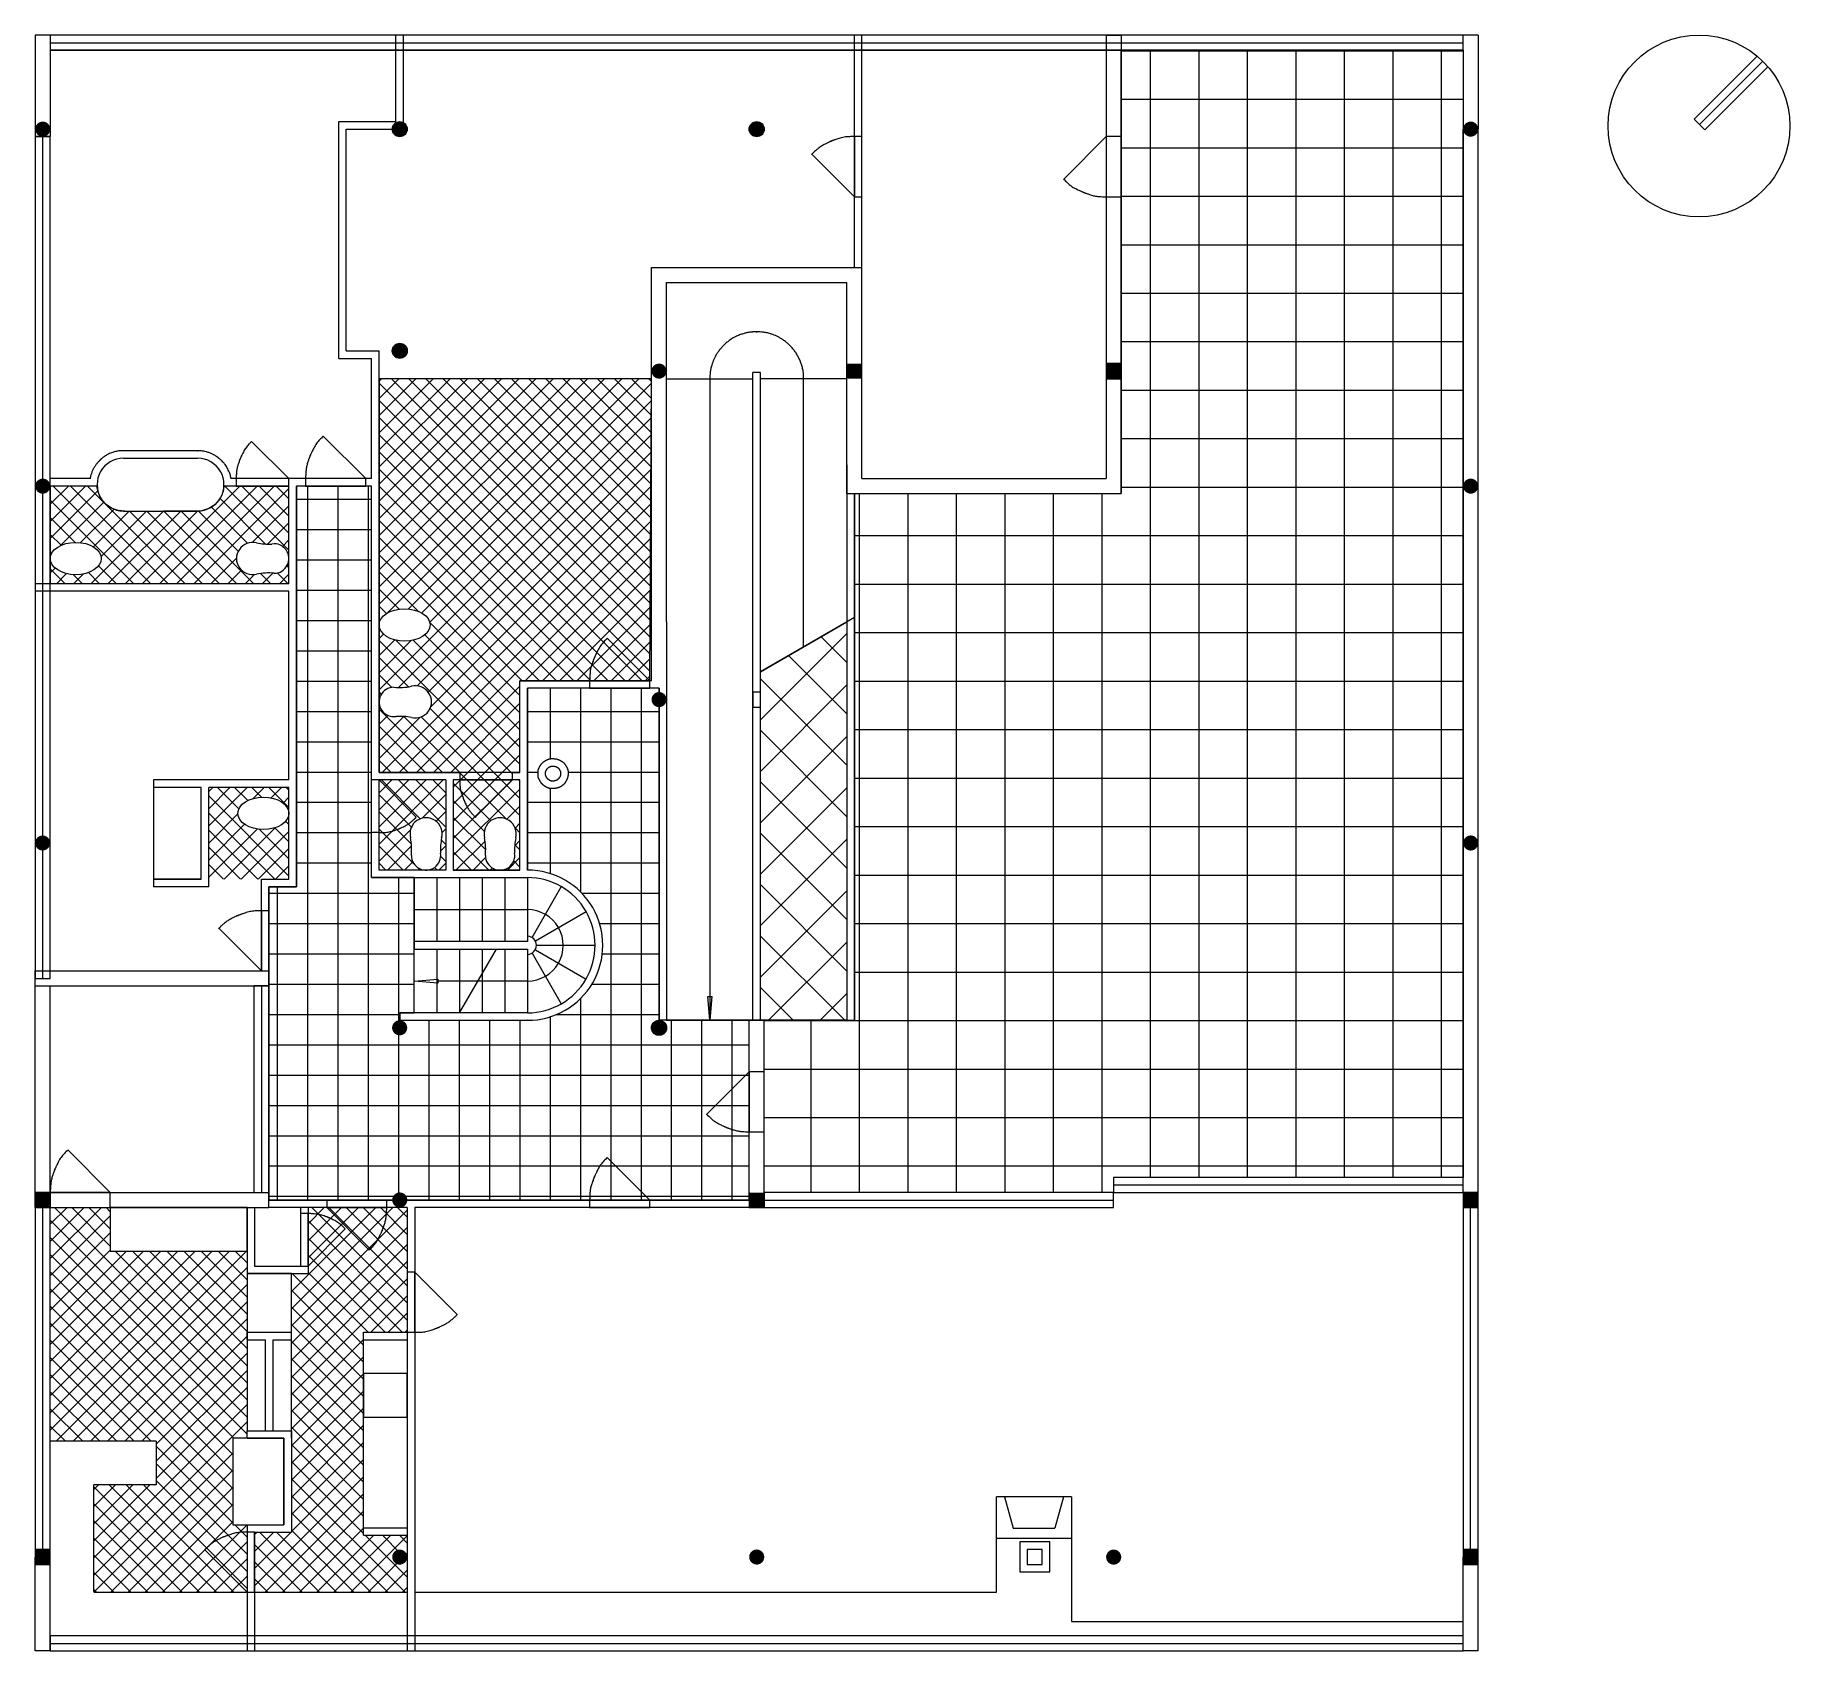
# Model space of a CAD drawing. Header units: metres. Extents: x 0 to 23.3, y 0 to 21.5.
import ezdxf

# ---------------------------------------------------------------- set-up
doc = ezdxf.new("R2010")
doc.units = ezdxf.units.M
doc.linetypes.add('ACAD_ISO02W100', pattern=[15, 12, -3])
doc.layers.add('ceco.net 271 Villa Savoye first floor', color=7, linetype='Continuous', lineweight=15)
doc.layers.add('ceco.net 271 Villa Savoye first floor - auxiliar', color=254, linetype='Continuous', lineweight=15)
pattern_1 = [(44.99999999999999, (0, 0), (-0.1140520373641331, 0.1140520373641331), []), (135, (0, 0), (-0.1140520373641331, -0.1140520373641331), [])]

msp = doc.modelspace()

# ---------------------------------------------------------------- hatches: boundary and pattern name
at = {"layer": 'ceco.net 271 Villa Savoye first floor - auxiliar', "linetype": 'Continuous'}
h = msp.add_hatch(dxfattribs=at)
h.set_pattern_fill('ANSI37', color=256, scale=0.2032049613312, angle=45, style=0)
h.set_pattern_definition([(90, (0, 0), (-0.6451757522265601, 1.353616960727777e-16), []), (180, (0, 0), (-1.353616960727777e-16, -0.64517575222656), [])])
h.paths.add_polyline_path([(18.99856737003476, 6.300321877516491), (14.34800012226705, 6.300321877516491), (14.34800002226485, 6.099020469000711), (9.699517020142277, 6.099020469000711), (9.699517020142272, 8.390093643673195), (10.89898768863889, 8.390093643673195), (10.89898768863889, 15.39807091889539), (14.44971874991253, 15.39807091889539), (14.44971874991253, 21.29787442502984), (18.99856737003476, 21.29787442502984)])
h = msp.add_hatch(dxfattribs=at)
h.set_pattern_fill('ANSI37', color=256, scale=0.05080124033280001, style=0)
h.set_pattern_definition(pattern_1)
h.paths.add_polyline_path([(6.350139068516667, 11.5879873777832), (6.350139068516667, 11.6875700586513), (6.449773450517021, 11.68757005865129), (6.449773450517021, 12.90778938154499), (8.178422408057433, 12.90778938154499), (8.201246607909095, 16.927494213379), (4.575841517888273, 16.927494213379), (4.575841611270732, 11.68757005865129), (5.650820953398071, 11.6875700586513), (5.650820953398071, 11.5879873777832), (5.5636409441494, 11.58798747778539), (5.563640944149399, 10.38851699029246), (6.449773350514834, 10.38851729701556), (6.449773450517021, 11.58798747778539)])
edge = h.paths.add_edge_path(flags=17)
edge.add_ellipse((4.915103325981968, 13.65096362454038), major_axis=(-0.3392617497015355, 0), ratio=0.635064488573102, start_angle=0, end_angle=360)
edge = h.paths.add_edge_path()
edge.add_arc((5.1758096814425, 10.66102555663085), 0.818268527876688, 354.5747425380936, 371.1263312189973)
edge.add_arc((6.186127723832543, 10.87166332700196), 0.2140278809193144, -14.263931806585276, 194.2639318062157, ccw=False)
edge.add_arc((7.196445766222588, 10.66102555663085), 0.818268527876688, 168.8736687810027, 183.3324857658885)
edge.add_arc((6.186127723832543, 10.5836605800493), 0.195715044536477, -180, 8.757743227800916, ccw=False)
edge = h.paths.add_edge_path(flags=16)
edge.add_arc((4.848921615649214, 13.63718559634234), 0.818268527876688, 264.5747425380936, 281.1263312189978)
edge.add_arc((5.059559386020325, 12.62686755395229), 0.2140278809193144, -104.26393180658567, 104.263931806216, ccw=False)
edge.add_arc((4.848921615649214, 11.61654951156225), 0.818268527876688, 78.87366878100222, 93.3324857658885)
edge.add_arc((4.771556639067671, 12.62686755395229), 0.195715044536477, 90, 278.7577432278006, ccw=False)
h = msp.add_hatch(dxfattribs=at)
h.set_pattern_fill('ANSI37', color=256, scale=0.05080124033280001, style=0)
h.set_pattern_definition(pattern_1)
edge = h.paths.add_edge_path(flags=17)
edge.add_ellipse((0.5405631582173147, 14.53438877694087), major_axis=(-0.3392617497015355, 0), ratio=0.635064488573102, start_angle=0, end_angle=360)
h.paths.add_polyline_path([(0.8203811903872269, 15.49765359976349), (0.2013014085157792, 15.49765359976349), (0.201301408515779, 14.19860025039877), (3.376370942774112, 14.19860025039877), (3.376370842771919, 15.49765359976349), (2.511918980335792, 15.49765359976349), (2.499345435281041, 15.42251164814307), (2.459890870435227, 15.33287466757777), (2.389735337006909, 15.25107070690862), (2.310736315131273, 15.20006976113071), (2.217937164049071, 15.17136873636898), (2.152555938844214, 15.16682926644695), (1.70966501823468, 15.16685664928245), (1.193250198258976, 15.16688857791635), (1.103302152049702, 15.17437265997166), (1.024812420226811, 15.20083544713902), (0.9468999253340857, 15.25146618739428), (0.8966251596592902, 15.30465092780392), (0.8564627956074903, 15.37141452700389), (0.8334273004811904, 15.43902514889795)])
edge = h.paths.add_edge_path(flags=16)
edge.add_arc((3.103290821653906, 13.52407073455083), 0.818268527876688, 84.57474253809394, 101.1263312189959)
edge.add_arc((2.892653051282795, 14.53438877694087), 0.2140278809193144, 75.73606819341433, 284.2639318062167, ccw=False)
edge.add_arc((3.103290821653906, 15.54470681933091), 0.818268527876688, 258.8736687810048, 273.3324857658899)
edge.add_arc((3.180655798235448, 14.53438877694087), 0.195715044536477, -89.99999999999739, 98.75774322779858, ccw=False)
edge = h.paths.add_edge_path(flags=17)
edge.add_line((0.8238609426157543, 15.49765359976349), (0.2013014085157793, 15.49765359976349))
at = {"layer": 'ceco.net 271 Villa Savoye first floor - auxiliar'}
h = msp.add_hatch(dxfattribs=at)
h.set_pattern_fill('ANSI37', color=256, scale=0.127003100832, angle=45, style=0)
h.set_pattern_definition([(90, (0, 0), (-0.4032348451416, 6.768084803638884e-17), []), (180, (0, 0), (-6.768084803638885e-17, -0.4032348451416), [])])
edge = h.paths.add_edge_path(flags=16)
edge.add_spline(control_points=[(7.090988614487447, 11.67304012505839), (7.090988614487447, 11.67490783835185), (7.089406323198426, 11.72494151487247), (7.067286348613028, 11.766822620208), (7.064143595305636, 11.77261066324794), (7.036923744270841, 11.81606341225018), (6.997145603647903, 11.84191183009933), (6.991560333864123, 11.845266373124), (6.98473998191645, 11.84894820928657), (6.961564289788196, 11.86051794077784), (6.914335138444378, 11.87273473355726), (6.84049842573977, 11.87192160024948), (6.789948979538059, 11.84555161909763), (6.756981473786734, 11.82537077919324), (6.727653260993716, 11.79122009195868), (6.717504093403612, 11.77261066324794), (6.713822177181441, 11.766822620208), (6.69098564341598, 11.72515704700446), (6.690442424442555, 11.67297019650818), (6.690883444110615, 11.62392284928613), (6.717217791549094, 11.57327668394515), (6.737405847646381, 11.54040566187537), (6.771649767704635, 11.51028289457628), (6.79009077413905, 11.49862350918499), (6.840312656878812, 11.47308711990051), (6.910765614443844, 11.47412953792692), (6.954963633217826, 11.48203820880818), (6.98473998191645, 11.49550363742683), (6.991560333864117, 11.49862350918499), (6.997145603647908, 11.50254001661407), (7.036874213045719, 11.53041929492312), (7.064143595305636, 11.57343529885598), (7.077049423884935, 11.59844695639389), (7.090398241118104, 11.64492081965805), (7.090988614487447, 11.67127619753936), (7.090988614487447, 11.67304012505839)], knot_values=[0, 0, 0, 1, 2, 3, 4, 5, 6, 7, 8, 9, 10, 11, 12, 13, 14, 15, 16, 17, 18, 19, 20, 21, 22, 23, 24, 25, 26, 27, 28, 29, 30, 31, 32, 33, 34, 34, 34], degree=2, periodic=0)
edge = h.paths.add_edge_path()
edge.add_line((6.551440377030265, 8.390093680730153), (4.853711329976162, 8.390083193452709))
edge.add_line((4.853711329976162, 8.390083193452709), (4.853711329976162, 8.489665774318619))
edge.add_line((4.853711329976162, 8.489665774318619), (5.040715692047587, 8.489676324541293))
edge.add_line((5.040715692047587, 8.489676324541293), (5.040715692047587, 10.2888824272884))
edge.add_line((5.040715692047587, 10.2888824272884), (4.476258930402635, 10.28888242728841))
edge.add_line((4.476258930402635, 10.28888242728841), (4.476258930402635, 15.49765359976349))
edge.add_line((4.476258930402635, 15.49765359976349), (3.476005224772282, 15.49765359976349))
edge.add_line((3.476005224772282, 15.49765359976349), (3.476005224772281, 10.16850809108152))
edge.add_line((3.476005224772281, 10.16850809108152), (3.110765425993591, 10.16850809108152))
edge.add_line((3.110765425993591, 10.16850809108152), (3.110765425993603, 5.999437888134806))
edge.add_line((3.110765425993603, 5.999437888134806), (9.500299957273818, 5.999437888134806))
edge.add_line((9.500299957273818, 5.999437888134806), (9.500300057276009, 8.390093643673195))
edge.add_line((9.500300057276009, 8.390093643673195), (8.3008292887772, 8.390093643673195))
edge.add_line((8.3008292887772, 8.390093643673195), (8.3008292887772, 12.80819820049073))
edge.add_line((8.3008292887772, 12.80819820049073), (6.551440377030258, 12.80819810048854))
edge.add_line((6.551440377030258, 12.80819810048854), (6.551440377030258, 10.38851733220626))
edge.add_arc((6.552462980610402, 9.389305245009455), 0.9992120875507715, -90.05863708037009, 90.05863708036998, ccw=False)
at = {"layer": 'ceco.net 271 Villa Savoye first floor - auxiliar', "linetype": 'Continuous'}
h = msp.add_hatch(dxfattribs=at)
h.set_pattern_fill('ANSI37', color=256, scale=0.1524037209984, style=0)
h.set_pattern_definition([(44.99999999999999, (0, 0), (-0.3421561120923992, 0.3421561120923993), []), (135, (0, 0), (-0.3421561120923993, -0.3421561120923992), [])])
h.paths.add_polyline_path([(9.649751530274353, 13.02607937210456), (10.79940510777299, 13.69066834232766), (10.79940510777299, 8.390093643673195), (9.649751530274353, 8.390093743675381)])
h = msp.add_hatch(dxfattribs=at)
h.set_pattern_fill('ANSI37', color=256, scale=0.05080124033280001, style=0)
h.set_pattern_definition(pattern_1)
h.paths.add_polyline_path([(3.011131043993233, 10.26814247308188), (3.376370842771921, 10.26814247308188), (3.376370842771927, 11.48835309578503), (2.309728683229503, 11.48835309578503), (2.309728683229503, 10.26814247308188)])
edge = h.paths.add_edge_path(flags=16)
edge.add_ellipse((3.037109093070387, 11.14400797846785), major_axis=(-0.3392617497015355, 0), ratio=0.635064488573102, start_angle=0, end_angle=360)
h = msp.add_hatch(dxfattribs=at)
h.set_pattern_fill('ANSI37', color=256, scale=0.05080124033280001, style=0)
h.set_pattern_definition(pattern_1)
edge = h.paths.add_edge_path()
edge.add_arc((5.200892983604954, 10.87166332700196), 0.2140278809193144, 345.7360681934146, 554.2639318062156)
edge.add_arc((4.190574941214909, 10.66102555663084), 0.818268527876688, -5.425257461906483, 11.12633121899728, ccw=False)
edge.add_arc((5.200892983604954, 10.5836605800493), 0.195715044536477, 180, 368.7577432278009)
edge.add_arc((6.211211025994997, 10.66102555663084), 0.818268527876688, 168.8736687810027, 183.3324857658885, ccw=False)
edge = h.paths.add_edge_path()
edge.add_line((4.575841611270736, 11.58798747778538), (5.464058363283492, 11.58798747778539))
edge.add_line((5.464058363283492, 11.58798747778539), (5.464058363283492, 10.38851695582326))
edge.add_line((5.464058363283492, 10.38851695582326), (4.575841511268542, 10.38851670928658))
edge.add_line((4.575841511268542, 10.38851670928658), (4.575841511268542, 11.58798747778539))
h = msp.add_hatch(dxfattribs=at)
h.set_pattern_fill('ANSI37', color=256, scale=0.05080124033280001, style=0)
h.set_pattern_definition(pattern_1)
h.paths.add_polyline_path([(2.820199662581827, 0.7802967885575541), (0.7802967885575545, 0.780296788557556), (0.7802967885575544, 2.21009440123134), (1.610358966980834, 2.21009440123134), (1.610358966980834, 2.789089781273113), (0.2013013085135862, 2.789089781273113), (0.2013014085157792, 5.899803506134448), (1.000253705630353, 5.899803606136637), (1.000253705630351, 5.320859827224931), (2.820199662581813, 5.320859827224931), (2.820199662581818, 2.830569689686182), (2.63140432794998, 2.830569689686182), (2.63140432794998, 1.678831766540231), (2.820199662581813, 1.678831766540227)])
h = msp.add_hatch(dxfattribs=at)
h.set_pattern_fill('ANSI37', color=256, scale=0.05080124033280001, style=0)
h.set_pattern_definition(pattern_1)
h.paths.add_polyline_path([(2.919834044582184, 0.7802967885575541), (2.919834044582184, 1.579249085672128), (3.411649415375281, 1.579249085672128), (3.411649415375281, 5.019924136710986), (3.631606332448079, 5.019924136710986), (3.631606332448089, 5.899803506134447), (4.95145133715159, 5.899803506134447), (4.95145133715159, 4.239679049285691), (4.370423212592561, 4.239679049285691), (4.370423212592559, 1.539801921776316), (4.95145133715159, 1.539801921776316), (4.95145133715159, 0.7802967885575559)])
edge = h.paths.add_edge_path(flags=16)
edge.add_arc((4.850801639981233, 1.248279492369364), 0.05013289470964007, 180, 360)
edge.add_arc((4.850801639981233, 1.248279492369364), 0.05013289470964007, 0, 180)

# ---------------------------------------------------------------- linework, layer by layer
at = {"layer": 'ceco.net 271 Villa Savoye first floor'}
for p, q in [((19.19986867854833, 21.49917583354562), (1.299472282298666e-14, 21.49917583354562)), ((0, 21.49917573354342), (0, 20.1482209475334)), ((4.799967119635991, 20.34743801040185), (4.799967119635991, 21.49917583354562)), ((4.901634146151413, 20.24780362840149), (4.901634146151413, 21.49917583354562)), ((10.89898768863889, 18.40711771724349), (10.89898768863889, 21.49917583354561)), ((10.99862207063924, 18.40711771724349), (10.99862207063924, 21.49917583354561)), ((14.24841734139676, 21.49917573354342), (14.44971874991253, 21.49917573354342)), ((14.24841734139676, 21.49917573354342), (14.24841734139676, 15.59728788176166)), ((14.44971874991253, 21.49917573354342), (14.44971874991253, 15.3980709188954)), ((19.19986877855054, 21.49917583354562), (19.19986877855054, 20.24780362840149)), ((0.2013013085136023, 21.39750020684185), (18.99856737003475, 21.39750020684185)), ((18.99856737003475, 21.29787442502984), (0.2013013085136023, 21.29787442502984)), ((0.2013014085157792, 21.29787442502984), (0.2013014085157792, 20.1482209475334)), ((18.99856737003476, 21.29787452503202), (18.99856737003476, 20.24780362840149)), ((22.07296238565713, 20.38088097479172), (22.91083957771657, 21.21875816685331)), ((22.14367461237889, 20.31016874807015), (22.98502712524354, 21.15152126093697)), ((22.21438683910065, 20.23945652134858), (23.05335693705948, 21.07842661930956)), ((4.040462086419422, 17.19727692164032), (4.040462086419422, 20.34743791039966)), ((4.040462086419423, 20.34743791039965), (4.79996721963818, 20.34743791039965)), ((22.07296238565713, 20.38088097479172), (22.21438683910065, 20.23945652134858)), ((0, 20.1482209475334), (0.2013014085157792, 20.1482209475334)), ((0.09963438200035678, 20.14822094753339), (0.09963438200035678, 8.948297468378373)), ((4.140044667285329, 17.29894394815575), (4.140044667285329, 20.2478035283993)), ((4.140044667285331, 20.2478035283993), (4.901634146151413, 20.2478035283993)), ((13.6839605797518, 19.58167974023893), (14.24841744139894, 20.14822094753339)), ((18.99856737003476, 6.099020569002913), (18.99856737003476, 20.24780362840148)), ((19.19986877855054, 6.099020569002913), (19.19986877855054, 20.24780362840148)), ((10.33249828247887, 19.91372541206377), (10.89898768863889, 19.34718420476931)), ((8.201246607909102, 18.40711761724131), (10.99862207063925, 18.40711761724131)), ((8.201246607909107, 12.90778938154499), (8.201246607909107, 18.4071176172413)), ((10.99862207063925, 15.59728788176165), (10.99862207063925, 18.40711761724129)), ((8.40046357077537, 13.69016191556152), (8.40046357077537, 18.20790065437503)), ((8.400463670777556, 18.20790065437504), (10.79940500777079, 18.20790065437504)), ((10.79940510777299, 15.39807091889539), (10.79940510777299, 18.20790065437503)), ((4.140044667285333, 17.29894394815574), (4.575841511268544, 17.29894394815574)), ((4.575841611270732, 11.68757005865129), (4.575841511268542, 17.29894394815573)), ((4.040461986417236, 17.19727692164032), (4.476258830400447, 17.19727692164032)), ((4.476258930402635, 15.59728798176385), (4.476258930402635, 17.19727692164031)), ((8.201246607909095, 16.927494213379), (4.575841517888273, 16.927494213379)), ((8.400463670777555, 16.927494213379), (9.550117148274, 16.927494213379)), ((8.97529035952468, 16.927494213379), (8.97529035952468, 13.67354755170572)), ((9.550117148273996, 8.3900936436732), (9.550117148273996, 17.00842998587841)), ((9.649751530274353, 17.00842998587841), (9.550117148273996, 17.00842998587841)), ((9.649751530274353, 8.3900936436732), (9.649751530274353, 17.00842998587841)), ((10.79940510777299, 16.927494213379), (9.649751530274349, 16.927494213379)), ((10.22457831902367, 13.35837385721611), (10.22457831902367, 16.927494213379)), ((3.832907640961673, 16.16382038886559), (4.399448848256139, 15.59728788176166)), ((2.15824456571609, 15.96872901635005), (1.1683608871901, 15.96872901635005)), ((2.880386780684166, 16.09326334366106), (3.376370842771919, 15.59728788176166)), ((10.79940510777299, 15.77988198058596), (10.79940510777299, 8.390093643673195)), ((0.7304795975573704, 15.59728798176385), (0.2013013085135854, 15.59728798176385)), ((0.8238609426157543, 15.49765359976349), (0.2013013085135854, 15.49765359976349)), ((3.376370842771926, 15.49765359976349), (2.511918980335789, 15.49765359976349)), ((4.476258930402635, 15.59728798176385), (2.606495682448805, 15.59728798176385)), ((3.376370842771923, 14.19860025039877), (3.376370842771923, 15.49765359976349)), ((3.476005224772281, 10.16850809108153), (3.476005224772281, 15.49765359976349)), ((4.476258930402635, 15.49765359976349), (3.476005224772282, 15.49765359976349)), ((4.476258930402635, 10.28888242728842), (4.476258930402635, 15.49765359976349)), ((10.99862207063925, 15.59728788176166), (14.24841734139675, 15.59728788176166)), ((10.79940510777299, 15.39807091889539), (14.44971864991034, 15.39807091889539)), ((10.89898768863889, 15.39807091889539), (10.89898768863889, 8.390093643673195)), ((3.376370942774112, 14.19860025039877), (2.165787137164443e-15, 14.19860025039877)), ((3.376370942774112, 14.09896586839841), (2.165787137164443e-15, 14.09896586839841)), ((3.376370842771923, 11.58798747778539), (3.376370842771923, 14.09896586839841)), ((8.400463670777555, 13.69016191556152), (8.400463670777555, 8.390093643673195)), ((10.89903938977115, 13.74826468801655), (9.649751530274349, 13.02607937210456)), ((7.611881200762965, 13.47432188864892), (8.178422408057433, 12.90778938154499)), ((8.201246607909107, 12.90778938154499), (6.449773350514834, 12.90778938154499)), ((6.449773350514834, 11.68757005865129), (6.449773350514834, 12.90778938154499)), ((8.3008292887772, 12.80819820049073), (6.551440377030257, 12.80819820049073)), ((6.551440377030258, 10.38851733220626), (6.551440377030258, 12.80819810048854)), ((8.3008292887772, 12.80819820049073), (8.3008292887772, 8.390093643673195)), ((6.449773450517021, 11.68757005865129), (4.575841611270732, 11.68757005865129)), ((3.376370842771927, 11.58798747778539), (1.575080394377486, 11.58798747778539)), ((1.575080394377486, 11.58798747778539), (1.575080394377486, 11.48835309578503)), ((2.210094401231339, 11.48835309578503), (1.575080394377486, 11.48835309578503)), ((2.210094301229146, 10.26814247308188), (2.210094301229146, 11.48835309578503)), ((2.309728683229503, 10.16850819108371), (2.309728683229503, 11.48835309578503)), ((3.376370842771927, 11.48835309578503), (2.309728683229503, 11.48835309578503)), ((3.376370842771923, 10.26814247308188), (3.376370842771923, 11.48835309578504)), ((4.575841511268542, 10.38851670928658), (4.575841511268542, 11.4676131415785)), ((5.06974132771116, 11.09200341569764), (4.575841611270732, 11.58798747778539)), ((5.464058363283492, 11.58798747778539), (4.575841611270732, 11.58798747778539)), ((5.464058363283492, 11.58798747778539), (5.464058363283493, 10.38851695582326)), ((5.5636409441494, 11.58798747778539), (5.563640944149399, 10.38851699029246)), ((6.449773450517021, 11.58798747778539), (5.563640944149399, 11.58798747778539)), ((5.85623935207624, 11.09200341569764), (6.350139068516667, 11.5879873777832)), ((6.449773350514834, 11.4676131415785), (6.449773350514834, 11.58798747778539)), ((6.449773350514834, 10.38851729701556), (6.449773350514834, 11.4676131415785)), ((4.476258930402635, 10.28888242728841), (6.551440377030257, 10.28888242728841)), ((5.464058363283492, 10.38851695582326), (4.575841511268542, 10.38851670928658)), ((5.040715692047597, 10.2888824272884), (6.549407632506709, 10.2888824272884)), ((5.040715692047597, 10.2888824272884), (5.040715692047597, 9.338445912658234)), ((5.343684027076609, 10.2888824272884), (5.343684027076609, 9.4380801946564)), ((6.449773350514834, 10.38851729701556), (5.563640944149399, 10.38851699029246)), ((5.644568016458297, 10.2888824272884), (5.644568016458297, 9.4380801946564)), ((5.947588052619567, 10.2888824272884), (5.947588052619567, 9.4380801946564)), ((6.248472042001255, 10.28888242728841), (6.248472042001255, 9.4380801946564)), ((6.54940763250519, 10.2888824272884), (6.551440377030267, 9.4380801946564)), ((6.552462980610402, 10.38851733256023), (6.551440377030258, 10.38851733220626)), ((2.210094301229142, 10.26814247308188), (1.575080394377477, 10.26814247308188)), ((1.575080394377477, 10.26814247308188), (1.575080394377477, 10.16850809108152)), ((2.309728683229499, 10.16850809108152), (1.575080394377477, 10.16850809108152)), ((3.011131043993233, 9.047931750376534), (3.011131043993233, 10.26814247308188)), ((3.011131043993235, 10.26814247308188), (3.376370842771921, 10.26814247308188)), ((3.11076542599359, 9.047931750376534), (3.11076542599359, 10.16850809108152)), ((3.110765425993591, 10.16850809108152), (3.476005224772279, 10.16850809108152)), ((6.611627495132621, 9.492014375818963), (6.999691593765168, 10.16647544656644)), ((5.040715692047595, 9.863455510407366), (6.55144037703027, 9.863455510407366)), ((6.655191649190826, 9.448450121758562), (7.329652819940498, 9.838546864906174)), ((2.444589936700959, 9.614472957671), (3.011131043993235, 9.047931850378724)), ((6.551440377030267, 9.4380801946564), (5.040715692047597, 9.4380801946564)), ((6.669730267587648, 9.388263003656213), (7.450027056145201, 9.388263003656213)), ((5.040715692047587, 8.489676324541293), (5.040715692047587, 9.338445912658239)), ((5.040715692047587, 9.338445912658239), (6.13638338725139, 9.338445912658239)), ((5.040715692047597, 9.338445912658234), (6.55144037703027, 9.338445912658226)), ((5.343684027076596, 9.338445912658239), (5.343684027076596, 8.489676324541293)), ((5.644568016458289, 9.338445912658239), (5.644568016458289, 8.489676324541293)), ((5.644568016458289, 8.489676324541293), (6.13638338725139, 9.338445912658239)), ((5.644568016458285, 8.489676324541287), (6.136383387251392, 9.338445912658226)), ((5.94758805261956, 9.338445912658239), (5.94758805261956, 9.01056893212804)), ((6.13638338725139, 9.338445912658239), (6.551440377030257, 9.338445912658239)), ((6.248472042001242, 9.338445912658239), (6.248472042001242, 8.489676324541293)), ((6.248472042001255, 9.338445912658226), (6.248472042001255, 8.489676324541287)), ((6.551440377030257, 9.338445912658239), (6.551440377030257, 8.489676324541293)), ((6.55144037703027, 9.338445912658226), (6.55144037703027, 8.489676324541287)), ((6.611627495132621, 9.284511631493466), (6.999691593765168, 8.610050560745984)), ((6.655191649190826, 9.328075885553865), (7.329652819940498, 8.93792744127399)), ((-1.443858091442962e-15, 8.848714887512457), (-1.443858091442962e-15, 9.04793185037872)), ((-1.443858091442962e-15, 9.04793185037872), (3.110765325991397, 9.04793185037872)), ((3.110765325991397, 8.848714887512457), (3.110765325991397, 9.04793185037872)), ((6.551440377030257, 8.9130189957772), (5.356138299826096, 8.9130189957772)), ((6.55144037703027, 8.913018995777195), (5.889871848901616, 8.913018995777195)), ((5.94758805261956, 9.01056893212804), (5.94758805261956, 8.489676324541293)), ((5.947588052619567, 9.01056893212803), (5.947588052619567, 8.489676324541287)), ((0, 5.999437888134806), (0, 8.848714887512456)), ((-1.443858091442962e-15, 8.848714887512457), (3.110765325991397, 8.848714887512457)), ((0.2013014085157792, 5.999437888134806), (0.2013014085157792, 8.848714887512456)), ((3.01113114399543, 8.848714787510266), (3.01113114399543, 6.099020569002905)), ((4.853711329976162, 8.489665774318619), (4.853711329976162, 8.390083193452709)), ((6.551440377030257, 8.489676324541293), (5.040715692047587, 8.489676324541293)), ((6.55144037703027, 8.489676324541287), (5.644568016458283, 8.489676324541293)), ((4.84967458093384, 8.39008316836708), (6.551440377030267, 8.39009374367537)), ((8.400463670777555, 8.390093643673195), (10.89898768863889, 8.390093643673195)), ((9.500300057276009, 6.099020569002903), (9.500300057276009, 8.390093743675381)), ((9.699517020142272, 8.390093743675381), (9.500300057276009, 8.390093743675381)), ((9.699517020142272, 6.099020569002903), (9.699517020142272, 8.390093743675381)), ((8.935843195628864, 7.140805784176398), (9.500299957273818, 7.705262545821349)), ((0.435796943985401, 6.665561676295181), (1.000253705630353, 6.099020569002905)), ((7.611881200762965, 6.565978995427082), (8.178422408057433, 5.999437888134806)), ((-1.443858091442962e-15, 5.899803606136639), (-1.443858091442962e-15, 6.099020569002903)), ((-1.443858091442962e-15, 6.099020569002903), (3.110765325991397, 6.099020569002903)), ((3.110765325991397, 5.899803606136639), (3.110765325991397, 6.099020569002903)), ((9.500299957273818, 6.099020569002901), (9.500299957273818, 5.899803506134449)), ((9.699517020142274, 5.899803506134449), (9.699517020142274, 6.099020569002901)), ((14.34800012226705, 6.200739196648392), (18.99856737003475, 6.200739196648392)), ((19.19986867854835, 6.099020569002901), (18.99856737003476, 6.099020569002901)), ((18.99856737003476, 6.099020569002901), (18.99856737003476, 5.899803506134449)), ((19.19986867854835, 5.899803506134449), (19.19986867854835, 6.099020569002901)), ((-1.443858091442962e-15, 5.899803606136639), (3.110765325991397, 5.899803606136639)), ((0.09963438200035678, 5.899803606136633), (0.09963438200035678, 1.348870540364901)), ((2.820199662581813, 5.899803606136639), (2.820199662581813, 5.019924136710987)), ((2.91983404458217, 5.899803606136639), (2.91983404458217, 5.119558518711344)), ((9.50029995727382, 5.999437888134806), (3.110765425993603, 5.999437888134806)), ((4.951451337151592, 5.899803506134448), (3.110765425993603, 5.899803506134448)), ((3.529939305932666, 5.899803506134449), (3.529939305932666, 5.119558518711344)), ((3.631606332448089, 5.899803506134449), (3.631606332448089, 5.019924136710987)), ((4.443013002314341, 5.33331409997443), (3.878556140667199, 5.899803506134449)), ((4.95145133715159, 5.899803606136633), (4.95145133715159, 6.858325934354072e-15)), ((5.051085719151948, 5.899803606136633), (5.051085719151948, 6.858325934354072e-15)), ((9.50029995727382, 5.899803506134448), (5.051085719151948, 5.899803506134448)), ((9.500299957273818, 5.899803506134449), (9.699517020142274, 5.899803506134449)), ((9.699517020142277, 5.999437888134806), (14.34800002226485, 5.999437888134806)), ((18.99856737003476, 5.899803506134449), (19.19986867854835, 5.899803506134449)), ((19.09815005090286, 1.348870540364901), (19.09815005090286, 5.899803606136633)), ((3.631606332448089, 5.818876533827749), (3.529939405934856, 5.818876533827749)), ((3.529939405934856, 5.818876533827749), (3.529939405934856, 5.119558418709153)), ((3.631606332448089, 5.119558418709153), (3.631606332448089, 5.818876533827749)), ((4.125506048888517, 5.615542480796904), (3.631606332448089, 5.119558418709153)), ((2.820199762584008, 5.019924136710987), (3.631606332448079, 5.019924136710987)), ((2.919834044582175, 5.119558518711345), (3.529939405934847, 5.119558518711345)), ((3.529939405934856, 5.119558418709153), (3.631606332448089, 5.119558418709153)), ((5.615542480796901, 4.474174584755314), (5.05108571915195, 5.040663990915331)), ((2.820199662581818, 4.140044667285335), (2.820199662581818, 4.239679049285692)), ((2.820199662581818, 4.239679049285692), (3.411649415375278, 4.239679049285692)), ((3.411649415375278, 4.140044667285335), (3.411649415375278, 4.239679049285692)), ((4.370423212592561, 1.539801921776317), (4.370423212592561, 4.239679049285691)), ((2.820199662581818, 4.140044667285335), (3.065116926288061, 4.140044667285335)), ((3.065116926288064, 2.930203971684354), (3.065116926288064, 4.140044667285335)), ((3.164699507153972, 2.930203971684354), (3.164699507153972, 4.140044667285335)), ((3.164699507153969, 4.140044667285335), (3.411649415375278, 4.140044667285335)), ((4.370423212592561, 4.140044667285333), (4.951451337151592, 4.140044667285333)), ((3.309982388859859, 2.830569689686186), (2.63140432794998, 2.830569689686186)), ((2.63140432794998, 2.830569689686186), (2.63140432794998, 1.678831766540232)), ((2.820199662581818, 2.830569689686183), (2.820199662581818, 2.93020407168654)), ((2.820199662581818, 2.93020407168654), (3.065116926288061, 2.93020407168654)), ((2.820199662581818, 2.830569689686183), (3.309982388859858, 2.830569689686183)), ((3.164699507153969, 2.93020407168654), (3.411649415375278, 2.93020407168654)), ((3.309982388859859, 1.678831766540232), (3.309982388859859, 2.830569689686186)), ((3.309982388859858, 2.830569689686183), (3.309982388859858, 1.678831766540231)), ((3.411649415375278, 2.830569689686183), (3.411649415375278, 2.93020407168654)), ((3.411649415375281, 2.930203971684351), (3.411649415375281, 1.579249185674323)), ((1.610358966980834, 2.789089781273114), (0.2013013085135862, 2.789089781273114)), ((1.610358966980834, 2.789089781273114), (1.610358966980834, 2.21009440123134)), ((0.7802967885575545, 0.7906667156597298), (0.7802967885575545, 2.21009440123134)), ((1.610358966980834, 2.21009440123134), (0.7802967885575545, 2.21009440123134)), ((13.78979619755968, 2.050324602260893), (12.78954249192933, 2.050324602260893)), ((12.78954249192933, 0.7802967885575561), (12.78954249192933, 2.050324602260893)), ((13.78979619755968, 2.050324602260893), (13.78979619755968, 0.3901483442776865)), ((2.63140432794998, 1.678831766540232), (3.309982388859859, 1.678831766540232)), ((2.820199662581818, 1.678831766540233), (3.309982388859855, 1.678831766540233)), ((2.820199662581813, 1.678831766540228), (2.820199662581813, 3.790127490037777e-15)), ((4.370423212592561, 1.639436303776673), (4.951451337151592, 1.639436303776674)), ((2.919834044582174, 1.579249185674325), (3.411649415375278, 1.579249185674325)), ((2.91983404458217, 1.57924908567213), (2.91983404458217, 3.790127490037777e-15)), ((4.370423212592561, 1.539801921776317), (4.951451337151592, 1.539801921776317)), ((0.2013013085135862, 1.3488705403649), (-1.326544621513222e-14, 1.3488705403649)), ((-1.326544621513222e-14, 1.3488705403649), (-1.326544621513222e-14, 1.149653577498633)), ((0, 1.353616960727777e-15), (0, 1.249287959498988)), ((0.2013014085157792, 1.249287959498988), (0, 1.249287959498988)), ((0.2013013085135862, 1.149653577498633), (0.2013013085135862, 1.3488705403649)), ((0.2013014085157792, 1.353616960727777e-15), (0.2013014085157792, 1.249287959498988)), ((2.255742900936876, 1.344753550202506), (2.820199662581827, 0.7802967885575544)), ((18.99856737003476, 1.353616960727777e-15), (18.99856737003476, 1.249287959498988)), ((19.19986877855054, 1.249287959498988), (18.99856737003476, 1.249287959498988)), ((19.19986877855054, 1.353616960727777e-15), (19.19986877855054, 1.249287959498988)), ((-1.326544621513222e-14, 1.149653577498633), (0.2013013085135862, 1.149653577498633)), ((0.7802967885575545, 0.7802967885575561), (4.95145133715159, 0.780296788557556)), ((5.051085719151948, 0.780296788557556), (12.78954249192933, 0.7802967885575561)), ((13.78979619755968, 0.3901483442776865), (18.99856737003476, 0.3901483442776865)), ((0.2013014085157792, 1.353616960727777e-15), (0, 1.353616960727777e-15)), ((0.2013013085136023, 0.1992169628662685), (0.2013013085136023, 3.666045935304397e-15)), ((2.820199662581813, 3.790127490037777e-15), (2.91983404458217, 3.790127490037777e-15)), ((4.95145133715159, 6.858325934354072e-15), (5.051085719151948, 6.858325934354072e-15)), ((18.99856737003475, 3.666045935304397e-15), (18.99856737003475, 0.1992169628662685)), ((19.19986877855054, 1.353616960727777e-15), (18.99856737003476, 1.353616960727777e-15))]:
    msp.add_line(p, q, dxfattribs=at)
at = {"layer": 'ceco.net 271 Villa Savoye first floor', "linetype": 'Continuous'}
for p, q in [((8.97529035952468, 16.92749336702687), (8.97529035952468, 8.390093643673195)), ((1.175383760642709, 15.86871636929239), (2.161681109346717, 15.86844360741055)), ((1.175383760642709, 15.16688968255341), (2.161681109346717, 15.16682870226053)), ((4.575841511268542, 11.58798747778539), (4.476258930402635, 11.58798747778539)), ((4.575841611270732, 10.88861776153673), (4.476258930402635, 10.88861776153673)), ((5.040715692047587, 8.489676324541293), (4.853711329976162, 8.489665774318619)), ((8.400463670777555, 8.390093840729302), (8.3008292887772, 8.390093840729302)), ((4.370423212592561, 4.239679049285691), (4.951451337151593, 4.239679049285692))]:
    msp.add_line(p, q, dxfattribs=at)
at = {"layer": 'ceco.net 271 Villa Savoye first floor', "lineweight": 15}
for p, q in [((18.99856737003475, 0.1992169628662685), (0.2013013085136023, 0.1992169628662685)), ((0.2013013085136023, 0.09963428199817038), (18.99856737003475, 0.09963428199817038)), ((0.2013013085136023, 3.666045935304397e-15), (18.99856737003475, 3.666045935304397e-15))]:
    msp.add_line(p, q, dxfattribs=at)
at = {"layer": 'ceco.net 271 Villa Savoye first floor', "flags": 128}
for points in [[(18.99856737003475, 21.29787442502984), (18.99856737003475, 21.49917583354562), (0.2013013085136023, 21.49917583354562), (0.2013013085136023, 21.29787442502984), (18.99856737003475, 21.29787442502984)], [(0.2013014085157792, 8.948297468378373), (0.2013014085157792, 20.14822094753339), (0, 20.14822094753339), (0, 8.948297468378373), (0.2013014085157792, 8.948297468378373)], [(10.99862207063925, 19.34718420476931), (10.99862207063925, 20.14822094753339), (10.89898768863889, 20.14822094753339), (10.89898768863889, 19.34718420476931), (10.99862207063925, 19.34718420476931)], [(14.44971874991253, 19.34718420476931), (14.44971874991253, 20.14822094753339), (14.24841744139894, 20.14822094753339), (14.24841744139894, 19.34718420476931), (14.44971874991253, 19.34718420476931)], [(14.44971874991254, 16.927494213379), (14.44971874991254, 17.12879562189477), (14.24841734139676, 17.12879562189477), (14.24841734139676, 16.927494213379), (14.44971874991254, 16.927494213379)], [(3.376370842771919, 15.4976534997613), (3.376370842771919, 15.59728788176166), (2.674968482008187, 15.59728788176166), (2.674968482008187, 15.4976534997613), (3.376370842771919, 15.4976534997613)], [(4.399448848256139, 15.49765359976349), (4.399448848256139, 15.59728788176166), (3.59841210549205, 15.59728788176166), (3.59841210549205, 15.49765359976349), (4.399448848256139, 15.49765359976349)], [(8.178422408057433, 12.80819810048855), (8.178422408057433, 12.90778938154499), (7.377385665293342, 12.90778938154499), (7.377385665293342, 12.80819810048855), (8.178422408057433, 12.80819810048855)], [(9.649751530274349, 12.55707960097478), (9.649751530274349, 12.75838090948837), (9.550117148274, 12.75838090948837), (9.550117148274, 12.55707960097478), (9.649751530274349, 12.55707960097478)], [(6.350139068516667, 11.5879873777832), (6.350139068516667, 11.6875700586513), (5.650820953398071, 11.6875700586513), (5.650820953398071, 11.5879873777832), (6.350139068516667, 11.5879873777832)], [(2.210094401231339, 10.26814247308188), (2.210094401231339, 11.48835309578503), (1.575080494379671, 11.48835309578503), (1.575080494379671, 10.26814247308188), (2.210094401231339, 10.26814247308188)], [(4.575841611270732, 10.88861776153673), (4.575841611270732, 11.58798747778539), (4.575841511268542, 11.58798747778539)], [(3.110765325991402, 9.047931850378724), (3.110765325991402, 9.846884147493299), (3.011131043993235, 9.846884147493299), (3.011131043993235, 9.047931850378724), (3.110765325991402, 9.047931850378724)], [(5.040715692047587, 8.9130189957772), (5.358222645473418, 8.940011886923518), (5.358222645473418, 8.88602600462869), (5.040715692047587, 8.9130189957772)], [(3.110765425993598, 6.099020569002905), (3.110765425993598, 8.848714787510266), (2.911548463127332, 8.848714787510266), (2.911548463127332, 6.099020569002905), (3.110765425993598, 6.099020569002905)], [(8.97529035952468, 8.390093643673195), (8.94829746837837, 8.707600597099027), (9.002283350673187, 8.707600597099027), (8.97529035952468, 8.390093643673195)], [(9.699516920140082, 6.906310248706776), (9.699516920140082, 7.705262545821349), (9.500299957273818, 7.705262545821349), (9.500299957273818, 6.906310248706776), (9.699516920140082, 6.906310248706776)], [(0.2013013085135862, 5.899803506134449), (0.2013013085135862, 6.099020569002901), (-1.326544621513222e-14, 6.099020569002901), (-1.326544621513222e-14, 5.899803506134449), (0.2013013085135862, 5.899803506134449)], [(1.000253705630353, 5.89980350613445), (1.000253705630353, 6.099020569002905), (0.2013014085157792, 6.099020569002905), (0.2013014085157792, 5.89980350613445), (1.000253705630353, 5.89980350613445)], [(14.34800002226485, 5.899803606136639), (14.34800002226485, 6.099020569002903), (9.699517020142277, 6.099020569002903), (9.699517020142277, 5.899803606136639), (14.34800002226485, 5.899803606136639)], [(18.99856737003475, 6.099020469000711), (18.99856737003475, 6.300321877516491), (14.34800012226705, 6.300321877516491), (14.34800012226705, 6.099020469000711), (18.99856737003475, 6.099020469000711)], [(0.2013014085157792, 1.348870540364901), (0.2013014085157792, 5.899803606136633), (0, 5.899803606136633), (0, 1.348870540364901), (0.2013014085157792, 1.348870540364901)], [(2.820199662581822, 5.320859827224932), (2.820199662581822, 5.899803506134449), (1.000253705630351, 5.899803506134449), (1.000253705630351, 5.320859827224932), (2.820199662581822, 5.320859827224932)], [(4.677560238916222, 5.899803506134449), (4.677560238916222, 5.999437888134806), (3.878556140667199, 5.999437888134806), (3.878556140667199, 5.899803506134449), (4.677560238916222, 5.899803506134449)], [(8.178422408057433, 5.899803606136639), (8.178422408057433, 5.999437888134806), (7.377385665293342, 5.999437888134806), (7.377385665293342, 5.899803606136639), (8.178422408057433, 5.899803606136639)], [(19.19986877855054, 1.348870540364901), (19.19986877855054, 5.899803606136633), (18.99856737003476, 5.899803606136633), (18.99856737003476, 1.348870540364901), (19.19986877855054, 1.348870540364901)], [(3.411649415375285, 2.930203971684354), (3.411649415375285, 5.019924136710988), (2.820199662581822, 5.019924136710988), (2.820199662581822, 2.930203971684354), (3.411649415375285, 2.930203971684354)], [(5.05108571915195, 4.239679049285692), (5.05108571915195, 5.040663990915331), (4.951451337151593, 5.040663990915331), (4.951451337151593, 4.239679049285692), (5.05108571915195, 4.239679049285692)], [(4.951451337151594, 3.110765425993597), (4.951451337151594, 3.6897092049053), (4.370423212592561, 3.6897092049053), (4.370423212592561, 3.110765425993597), (4.951451337151594, 3.110765425993597)], [(2.919834044582184, 0.7802967885575544), (2.919834044582184, 1.579249085672128), (2.820199662581827, 1.579249085672128), (2.820199662581827, 0.7802967885575544), (2.919834044582184, 0.7802967885575544)], [(13.4992305341501, 1.050070896630536), (13.4992305341501, 1.45058926801258), (13.09871216276805, 1.45058926801258), (13.09871216276805, 1.050070896630536), (13.4992305341501, 1.050070896630536)], [(13.399647853282, 1.149653577498634), (13.399647853282, 1.348870540364899), (13.19834654476841, 1.348870540364899), (13.19834654476841, 1.149653577498634), (13.399647853282, 1.149653577498634)], [(19.19986867854835, 1.149653577498633), (19.19986867854835, 1.3488705403649), (18.99856737003476, 1.3488705403649), (18.99856737003476, 1.149653577498633), (19.19986867854835, 1.149653577498633)]]:
    msp.add_lwpolyline(points, dxfattribs=at)
for points, const_width in [([(0.05090540599897528, 20.247833035043, 1), (0.1511711954182554, 20.247833035043, 1)], 0.1002657894192801), ([(4.800226922485646, 20.24715785885012, 1), (4.900381792239582, 20.24715785885012, 1)], 0.1001548697539358), ([(9.54977660587415, 20.247833035043, 1), (9.650042395293429, 20.247833035043, 1)], 0.1002657894192801), ([(19.0490856769366, 20.247833035043, 1), (19.14935146635588, 20.247833035043, 1)], 0.1002657894192801), ([(4.800505663790608, 17.29782881731575, 1), (4.901140229954692, 17.29782881731575, 1)], 0.1006345661640844), ([(8.250908429608172, 17.02816398151763, 1), (8.351174219027452, 17.02816398151763, 1)], 0.1002657894192801), ([(0.05090540599897528, 15.49763140848556, 1), (0.1511711954182554, 15.49763140848556, 1)], 0.1002657894192801), ([(19.0490856769366, 15.49763140848557, 1), (19.14935146635588, 15.49763140848557, 1)], 0.1002657894192801), ([(8.25073146345642, 12.6577494583432, 1), (8.3509972528757, 12.6577494583432, 1)], 0.1002657894192801), ([(0.04950148729071588, 10.74958791677281, 1), (0.149767276709996, 10.74958791677281, 1)], 0.1002657894192801), ([(19.0490856769366, 10.74958791677281, 1), (19.14935146635588, 10.74958791677281, 1)], 0.1002657894192801), ([(4.799541686224201, 8.290570451329524, 1), (4.899807475643481, 8.290570451329524, 1)], 0.1002657894192801), ([(8.25073146345642, 8.290570451329524, 1), (8.3509972528757, 8.290570451329524, 1)], 0.1002657894192801), ([(4.800668745271593, 5.999415662925873, 1), (4.900934534690872, 5.999415662925873, 1)], 0.1002657894192801), ([(4.800668745271593, 1.248279492369364, 1), (4.900934534690872, 1.248279492369364, 1)], 0.1002657894192801), ([(9.54977660587415, 1.249263611927551, 1), (9.650042395293429, 1.249263611927551, 1)], 0.1002657894192801), ([(14.29893013331006, 1.248173321077321, 1), (14.39919592272934, 1.248173321077321, 1)], 0.1002657894192801)]:
    msp.add_lwpolyline(points, format="xyb", close=True, dxfattribs=dict(at, const_width=const_width))
at = {"layer": 'ceco.net 271 Villa Savoye first floor', "linetype": 'Continuous', "flags": 128}
msp.add_lwpolyline([(6.350139068516667, 11.5879873777832), (6.350139068516667, 11.6875700586513), (6.449773450517021, 11.68757005865129), (6.449773450517021, 12.90778938154499), (8.178422408057433, 12.90778938154499), (8.201246607909095, 16.927494213379), (4.575841517888273, 16.927494213379), (4.575841611270732, 11.68757005865129), (5.650820953398071, 11.6875700586513), (5.650820953398071, 11.5879873777832), (5.5636409441494, 11.58798747778539), (5.563640944149399, 10.38851699029246), (6.449773350514834, 10.38851729701556), (6.449773450517021, 11.58798747778539), (6.350139068516667, 11.5879873777832)], dxfattribs=at)
at = {"layer": 'ceco.net 271 Villa Savoye first floor'}
for centre, radius in [((22.13648782440924, 20.28981068611438), 1.209365147431224), ((4.850304357362614, 20.24715785885012), 0.10015554482994), ((9.59990950058379, 20.247833035043), 0.1002657894192809), ((4.85082294687265, 17.29782881731575), 0.1006345661640847)]:
    msp.add_circle(centre, radius, dxfattribs=at)
at = {"layer": 'ceco.net 271 Villa Savoye first floor', "linetype": 'Continuous'}
for centre, radius, start, end in [((1.175383760642709, 15.5178030259229), 0.3509133433694894, 89.96830954744135, 269.999999997585), ((2.161681109346717, 15.51763615483554), 0.3508074525750093, 269.992915096597, 90.00000000018522), ((2.892653051282795, 14.53438877694087), 0.2140278809193144, 75.73606819341431, 284.2639318062167), ((3.103290821653906, 15.54470681933092), 0.818268527876688, 258.8736687810048, 273.3324857658899), ((3.180655798235448, 14.53438877694087), 0.195715044536477, 270.0000000000026, 98.75774322779863), ((3.103290821653906, 13.52407073455083), 0.818268527876688, 84.57474253809394, 101.1263312189959), ((5.059559386020325, 12.62686755395229), 0.2140278809193144, 255.7360681934144, 104.263931806216), ((4.771556639067671, 12.62686755395229), 0.195715044536477, 90, 278.7577432278006), ((4.848921615649214, 13.63718559634234), 0.818268527876688, 264.5747425380936, 281.1263312189978), ((4.848921615649214, 11.61654951156225), 0.818268527876688, 78.87366878100222, 93.33248576588849), ((5.200892983604954, 10.87166332700196), 0.2140278809193144, 345.7360681934146, 194.2639318062156), ((6.186127723832543, 10.87166332700196), 0.2140278809193144, 345.7360681934146, 194.2639318062157), ((4.190574941214909, 10.66102555663085), 0.818268527876688, 354.5747425380936, 11.12633121899727), ((6.211211025994997, 10.66102555663085), 0.818268527876688, 168.8736687810027, 183.3324857658885), ((5.1758096814425, 10.66102555663085), 0.818268527876688, 354.5747425380936, 11.12633121899727), ((7.196445766222588, 10.66102555663085), 0.818268527876688, 168.8736687810027, 183.3324857658885), ((5.200892983604954, 10.5836605800493), 0.195715044536477, 180, 8.757743227800939), ((6.186127723832543, 10.5836605800493), 0.195715044536477, 180, 8.757743227800939)]:
    msp.add_arc(centre, radius, start, end, dxfattribs=at)
at = {"layer": 'ceco.net 271 Villa Savoye first floor'}
for centre, radius, start, end in [((6.550424004771625, 9.389279375914844), 0.8996036255224864, 270.0647327907215, 90.06473279072493), ((6.552462980610402, 9.389305245009455), 0.9992120875507715, 269.9413629196299, 90.05863708037002), ((6.551466230767774, 9.388237212271076), 0.4752182666330552, 269.9968828848795, 90.00311711512063), ((6.54936186031376, 9.388263003424042), 0.1203922159169577, 270.9892346567827, 89.0107653432187)]:
    msp.add_arc(centre, radius, start, end, dxfattribs=at)
at = {"layer": 'ceco.net 271 Villa Savoye first floor', "linetype": 'Continuous', "lineweight": 0}
for centre in [(0.5405631582173147, 14.53438877694087), (4.915103325981968, 13.65096362454038), (3.037109093070387, 11.14400797846785)]:
    msp.add_ellipse(centre, major_axis=(-0.3392617497015354, 0), ratio=0.635064488573102, dxfattribs=at)
at = {"layer": 'ceco.net 271 Villa Savoye first floor'}
for points in [[(10.89898773330133, 20.14822092327071), (10.89371576047711, 20.14822092327071), (10.7613179172429, 20.14642187283312), (10.63103879149515, 20.10291538132377), (10.61200619453683, 20.09603214049532), (10.58845315989051, 20.0866614865235), (10.59249422176581, 20.08826923656849), (10.59188636651985, 20.08802810089876), (10.59166531190338, 20.08793147946962), (10.5920031817511, 20.0880774532037), (10.59131515083341, 20.08777928188956), (10.59532528889416, 20.08951715166375), (10.57195249144735, 20.0793881043327), (10.5535687269465, 20.07073380000195), (10.44958479507968, 20.01873714849584), (10.36270006800583, 19.94248394166351), (10.3478719136536, 19.92881945939607), (10.3298605772052, 19.91113562611275), (10.33295083398681, 19.91416969223468), (10.33242062974552, 19.91364912878642), (10.33261347897753, 19.91383847140836), (10.33249827635895, 19.9137253635384), (10.33249827635895, 19.9137253635384)], [(13.68396059290313, 19.58167978876429), (13.68765726131704, 19.57798268970402), (13.78182274572083, 19.48640734489764), (13.9050310434904, 19.42622086700833), (13.92341480799159, 19.41780896347119), (13.94678760543833, 19.4080124085075), (13.94277746737759, 19.40969323161023), (13.94338037436114, 19.40944037917738), (13.94360340581904, 19.40934872582654), (13.94326323632192, 19.4094888702466), (13.94395633654505, 19.40920351382331), (13.93991665240693, 19.41086669293997), (13.96346165701256, 19.40117297466331), (13.98246592623164, 19.39405240479951), (14.09210382486584, 19.35601378002508), (14.20691210088117, 19.34824139171607), (14.22696754826689, 19.34738978564349), (14.25209761155643, 19.34714896109313), (14.24778597434253, 19.34719028005366), (14.24852573433637, 19.3471831908408), (14.24825666416383, 19.34718576937403), (14.2484173989935, 19.34718422903199), (14.2484173989935, 19.34718422903199)], [(10.22457829068103, 16.92749425506828), (10.22457829068103, 16.95101400639932), (10.2156970605116, 17.06680066821801), (10.15175735519335, 17.2333943656326), (10.04581303932572, 17.37347997036106), (9.905964269948738, 17.47943478411736), (9.780491169052066, 17.52715558442839), (9.695652654953266, 17.54712761007805), (9.583511683205986, 17.55299787827477), (9.602752032575218, 17.55199069950336), (9.59945090810717, 17.55216350393513), (9.600398027788222, 17.55212231968594), (9.599851391144899, 17.55213385611563), (9.600417788583844, 17.552163503937), (9.597116664116449, 17.5519906994924), (9.616357013481853, 17.55299787833864), (9.504216041756843, 17.5471276097058), (9.419377527528303, 17.52715558659803), (9.293876140385118, 17.47926700333362), (9.153925518218417, 17.3733387695684), (9.047988432914051, 17.23351199652702), (9.00027099057101, 17.10804144964519), (8.980300541976145, 17.02320621943776), (8.974430802576961, 16.91107267814521), (8.975437890642665, 16.93031175223717), (8.975265101647604, 16.92701084897799), (8.975324107762805, 16.92813808209774), (8.975290406010073, 16.92749425506828), (8.975290406010073, 16.92749425506828)], [(3.832907689487041, 16.163820426833), (3.829211021073131, 16.16012160518726), (3.737600750595253, 16.06592309893061), (3.675899634339099, 15.9427454458465), (3.667245030387021, 15.92436419380196), (3.657115887345165, 15.90099376052201), (3.658853773540743, 15.90500349295585), (3.658591785704522, 15.90440065616395), (3.658503835497788, 15.90417753342905), (3.658639662755055, 15.90451782011124), (3.658363816456959, 15.9038244693051), (3.659971566501945, 15.90786561394802), (3.650600912530128, 15.88431209689667), (3.643717671701667, 15.86527792219794), (3.606947067353268, 15.75535941517332), (3.599434027708841, 15.63929316592106), (3.598610829010986, 15.61900546125863), (3.598378038352029, 15.59356176172671), (3.598417978914719, 15.5979272104125), (3.598411126197539, 15.5971782178297), (3.598413618711069, 15.59745064613776), (3.598412129754734, 15.59728790525392), (3.598412129754734, 15.59728790525392)], [(1.166276476914623, 15.968728981996), (1.161041539677963, 15.96866223180913), (1.092883675433323, 15.96608360250207), (0.9750638266358953, 15.92756267338969), (0.9146023191776388, 15.8866031889279), (0.8984962306004695, 15.8746320308354), (0.87912721944161, 15.8584474363832), (0.8824504163770187, 15.86122427378824), (0.881950206954531, 15.86080695551647), (0.8817725652719495, 15.86065044834704), (0.8820448962946631, 15.86088875418282), (0.8814907636907344, 15.86040298795354), (0.8847204851880798, 15.86323424101882), (0.8658962888079359, 15.84673248885641), (0.8516748499084824, 15.83276654095619), (0.8163238063263818, 15.79491484502512), (0.76094439428961, 15.7080550957479), (0.739702457749652, 15.63797856230828), (0.7346919675352708, 15.61848604519702), (0.7297568478730686, 15.59365084700386), (0.7306035805432343, 15.59791189336536), (0.7304583041844427, 15.59718081338953), (0.7305111450182965, 15.59744672641115), (0.7304795794146145, 15.59728787757319), (0.7304795794146145, 15.59728787757319)], [(2.60649576929967, 15.59728787757319), (2.605556960219715, 15.60258138271576), (2.591569834823054, 15.67120390731691), (2.532476347827159, 15.78344725443177), (2.480534377247035, 15.8368794716818), (2.465620107499197, 15.85089745307432), (2.445865643780499, 15.86739344073129), (2.449254973919876, 15.86456317669878), (2.448745470194566, 15.86498909396151), (2.448556132081962, 15.86514156821315), (2.448844750777753, 15.86490805783333), (2.448256599470758, 15.86538332617059), (2.451684596499763, 15.86261325930397), (2.431704765632728, 15.87875839216641), (2.415114011413896, 15.89065815039371), (2.370742382869409, 15.91961582329071), (2.273829290636431, 15.95947562409984), (2.200297561522388, 15.96737207764796), (2.180030311665773, 15.96863654077441), (2.154506738051708, 15.96874484240219), (2.158885890963425, 15.96872626078051), (2.158134547107186, 15.96872944888277), (2.158407830635249, 15.9687282892861), (2.158244578867431, 15.968728981996), (2.158244578867431, 15.968728981996)], [(2.880386804035372, 16.09326330384899), (2.877169875674246, 16.08997531883732), (2.7974582401881, 16.00631113597348), (2.743909853414011, 15.89848092556783), (2.736400773353806, 15.88240443364167), (2.72761616135431, 15.86198770387924), (2.729123362493079, 15.86549066090792), (2.728896377735398, 15.86496400819778), (2.728817294057787, 15.8647691624477), (2.72893883094068, 15.86506633857795), (2.728691690060363, 15.86446083565845), (2.730132132669891, 15.86798996529634), (2.721736617893037, 15.84742069038849), (2.715569353870312, 15.83080482167262), (2.682620608482424, 15.7348862405708), (2.675884541010177, 15.63384680563945), (2.675146612218082, 15.6161876425932), (2.674937925543728, 15.59404519694156), (2.674973730516475, 15.59784424000716), (2.674967587354352, 15.59719242726518), (2.67496982178404, 15.59742950870837), (2.674968486999616, 15.59728788303121), (2.674968486999616, 15.59728788303121)], [(7.611881249288333, 13.47432189476885), (7.60818371958169, 13.47055632293622), (7.5166057477797, 13.37479655732848), (7.456430161244533, 13.25278670860093), (7.448018872876562, 13.23461045222608), (7.438222510104724, 13.21154910615962), (7.439903300232548, 13.21550580761154), (7.43965045459618, 13.21491120855169), (7.439558780344414, 13.21468776193427), (7.439698952242755, 13.21502790910658), (7.43941353747208, 13.21433450277054), (7.441077056662217, 13.21837597106554), (7.431381356292079, 13.19482056763157), (7.424259456528373, 13.17578536265393), (7.386214899193137, 13.06586529852281), (7.378442868824648, 12.94979727426411), (7.377591246824875, 12.92950853932276), (7.377350421504381, 12.90406295340822), (7.377391740597052, 12.9084287257461), (7.377384651361521, 12.90767967763338), (7.377387229902999, 12.90795212613913), (7.377385689556028, 12.90778937318977), (7.377385689556028, 12.90778937318977)], [(7.090988614487447, 11.67304012505839), (7.090988614487447, 11.67490783835185), (7.089406323198426, 11.72494151487247), (7.067286348613028, 11.766822620208), (7.064143595305636, 11.77261066324794), (7.036923744270841, 11.81606341225018), (6.997145603647903, 11.84191183009933), (6.991560333864123, 11.845266373124), (6.98473998191645, 11.84894820928657), (6.961564289788196, 11.86051794077784), (6.914335138444378, 11.87273473355726), (6.84049842573977, 11.87192160024948), (6.789948979538059, 11.84555161909763), (6.756981473786734, 11.82537077919324), (6.727653260993716, 11.79122009195868), (6.717504093403612, 11.77261066324794), (6.713822177181441, 11.766822620208), (6.69098564341598, 11.72515704700446), (6.690442424442555, 11.67297019650818), (6.690883444110615, 11.62392284928613), (6.717217791549094, 11.57327668394515), (6.737405847646381, 11.54040566187537), (6.771649767704635, 11.51028289457628), (6.79009077413905, 11.49862350918499), (6.840312656878812, 11.47308711990051), (6.910765614443844, 11.47412953792692), (6.954963633217826, 11.48203820880818), (6.98473998191645, 11.49550363742683), (6.991560333864117, 11.49862350918499), (6.997145603647908, 11.50254001661407), (7.036874213045719, 11.53041929492312), (7.064143595305636, 11.57343529885598), (7.077049423884935, 11.59844695639389), (7.090398241118104, 11.64492081965805), (7.090988614487447, 11.67127619753936), (7.090988614487447, 11.67304012505839)], [(6.991405948593629, 11.67304012505839), (6.991405948593629, 11.67377823026574), (6.991241004166934, 11.68184857749564), (6.987771789819577, 11.69978760877197), (6.980749425266239, 11.71599655806119), (6.976873782809764, 11.72279672559089), (6.970106906680542, 11.73587035227507), (6.954004633798434, 11.7525224194109), (6.943861311352313, 11.75887736975052), (6.941651218744918, 11.76021994727478), (6.925480057814384, 11.7678730075978), (6.898857233749907, 11.77279601319426), (6.864821590163745, 11.77234126338439), (6.829379827179513, 11.7551246466595), (6.817258323182232, 11.74279374835666), (6.809177329171786, 11.73202028779043), (6.804692789452274, 11.7227967255909), (6.80303373291699, 11.72055133856777), (6.790770614604003, 11.70058594681547), (6.790130671340227, 11.67598985958994), (6.790082174314618, 11.67170831129839), (6.790562252166615, 11.65863446864214), (6.79640987567968, 11.63764707126976), (6.803033732917002, 11.62589294971961), (6.804692789452274, 11.6232070641601), (6.811708924366844, 11.61080438731926), (6.827483471583293, 11.59429466376169), (6.837334569791984, 11.58756379884603), (6.839916703345321, 11.58583874170889), (6.864809878927882, 11.57388546552504), (6.89492146632273, 11.57337117429787), (6.91284032540338, 11.57539656661702), (6.932239550134973, 11.58152261322787), (6.941651218744906, 11.58583874170888), (6.943861311352296, 11.58756379884604), (6.954010856725986, 11.59514967328752), (6.970142861510725, 11.6120064195714), (6.976873782809764, 11.62320706416009), (6.984821477028214, 11.6390333621758), (6.991172984768441, 11.66256642129877), (6.991405948593629, 11.67238565590861), (6.991405948593629, 11.67304012505839)], [(5.650820999774955, 11.58798742110012), (5.650820999774955, 11.58339586953568), (5.652413203434043, 11.46814941614833), (5.691411371355011, 11.3544469660651), (5.697582692784627, 11.33782410138299), (5.705985750011456, 11.31724012056807), (5.704544013322098, 11.32077177334072), (5.704760769999654, 11.3202405287269), (5.704840982417105, 11.32004751942788), (5.704718647068353, 11.32034255888034), (5.704967909947245, 11.31974176577286), (5.703515099423635, 11.32324344461459), (5.711982699686398, 11.30283416467172), (5.719281544112977, 11.28676149424055), (5.763396014790913, 11.19575794259712), (5.830738159582296, 11.11881003588496), (5.84283563233953, 11.10566095472972), (5.858539025494426, 11.08966011925155), (5.8558447491796, 11.092405428601), (5.856307013913662, 11.09193440798246), (5.856138876067888, 11.09210573057378), (5.856239316810711, 11.092003387355), (5.856239316810711, 11.092003387355)], [(4.575841609339267, 10.88861776969662), (4.580433160903701, 10.88861776969662), (4.695685764444183, 10.89014176493622), (4.809354108350166, 10.92767346348021), (4.825970323532767, 10.933614105374), (4.846544393880272, 10.9417040087634), (4.84301444147501, 10.94031600077833), (4.843545420422725, 10.94052415507276), (4.843738459075726, 10.94060786404065), (4.843443398835781, 10.9404814507537), (4.844044247161823, 10.94073969563854), (4.840542246482692, 10.93923453414783), (4.860953402231434, 10.94800725820724), (4.877004298860202, 10.9555084544309), (4.9677791973595, 11.00060047575855), (5.04345068660631, 11.06696506990022), (5.05636118846228, 11.07886019086038), (5.072036981392772, 11.09425846021862), (5.069347440527805, 11.09161653487089), (5.06980889278712, 11.09206981759901), (5.069641050459786, 11.09190494674511), (5.06974131466834, 11.09200343588037), (5.06974131466834, 11.09200343588037)], [(3.011131026870464, 9.846884181847349), (3.005859054046247, 9.846884181847349), (2.873451188333189, 9.845085131409766), (2.743138042544702, 9.801578639900411), (2.724101523593859, 9.794695399071955), (2.700544138836622, 9.785324745100139), (2.704585947072956, 9.786932495145123), (2.703977972238421, 9.78669108483467), (2.703756967310877, 9.786597858963383), (2.704094779022854, 9.786739310922588), (2.703406876024455, 9.786450705263555), (2.707416268516963, 9.788132822313992), (2.684047816560313, 9.778328725670399), (2.665667878488818, 9.76991278065391), (2.561714143902238, 9.719185706680324), (2.474808189577529, 9.64319362351902), (2.459973349872982, 9.629558578905224), (2.441950508327898, 9.611884665895927), (2.445042739072032, 9.614917029967916), (2.444512196152313, 9.614396758545269), (2.444705168570581, 9.614585994949813), (2.444589892364051, 9.614472950531086), (2.444589892364051, 9.614472950531086)], [(8.400463635403517, 8.290459332420914), (8.400463635403517, 8.291197777612243), (8.400187557496409, 8.313940090208813), (8.39051857481825, 8.33569984784224), (8.388073962609445, 8.340228242980656), (8.386348644589285, 8.342865310747651), (8.378762929705514, 8.353859990840816), (8.363040924026734, 8.368121793485729), (8.352919672544058, 8.37424259188402), (8.350705417758142, 8.375505549935184), (8.3480195303039, 8.377164544748762), (8.325799426863718, 8.389427679891647), (8.303444594384887, 8.390067615364465), (8.299368003465572, 8.390116112731668), (8.284868461612001, 8.38963603100253), (8.263914976805792, 8.383788426108321), (8.253354652155924, 8.37716454474876), (8.251116869715169, 8.375505549935184), (8.238041076565745, 8.36909216462485), (8.22138999589454, 8.353883053973457), (8.215035150095662, 8.342865310747644), (8.213692311688405, 8.340228242980661), (8.202218142500746, 8.319567240132246), (8.201272605987198, 8.293410404800195), (8.201237966073416, 8.29040198351305), (8.201289348547872, 8.286534996881135), (8.202858654425604, 8.262980153000104), (8.224562992286437, 8.218104670699748), (8.248454511799336, 8.204664959397627), (8.252203677865099, 8.202646152527853), (8.272115234890807, 8.192361244984474), (8.296399524672468, 8.190919665227081), (8.300883915707015, 8.190868111914188), (8.322998932464747, 8.191148676566216), (8.346688601799634, 8.201399113865259), (8.35070541775813, 8.203323688562014), (8.37101730040647, 8.215414232758217), (8.38634864458928, 8.238050819481762), (8.388696400874196, 8.241953380910264), (8.400170221549384, 8.266893366309086), (8.400463635403517, 8.289805203255115), (8.400463635403517, 8.290459332420914)], [(8.93584315016346, 7.140805774085032), (8.93954240245557, 7.137039340959675), (9.033750973525516, 7.043789919619879), (9.156921136287936, 6.983305638939705), (9.175301074359773, 6.974865927269809), (9.198669526316364, 6.965061529836438), (9.194660133823865, 6.966743698494242), (9.19526292134196, 6.966490364039459), (9.195486002484246, 6.966402094252543), (9.195145774848909, 6.966537747353041), (9.195839002991324, 6.96626190105495), (9.191798573284958, 6.967869651099934), (9.215347923380742, 6.958498997128117), (9.234356019029178, 6.951615756299658), (9.344024114943617, 6.914845151951257), (9.458811163708097, 6.907332112306831), (9.478859925741498, 6.906508913608977), (9.503978483934361, 6.906276122950018), (9.49966882068298, 6.906316063512708), (9.500408241998395, 6.906309210795527), (9.500139295012108, 6.906311703309059), (9.50029995625383, 6.906310214352724), (9.50029995625383, 6.906310214352724)], [(0.4357969338940342, 6.665561663143852), (0.4320313620614122, 6.661864994729942), (0.338810721455051, 6.567699510326157), (0.2783080566699821, 6.444491212556585), (0.2698636883512218, 6.426107448055395), (0.2600515570461531, 6.402734650608648), (0.2617350526265617, 6.406744788669386), (0.261481512090034, 6.406141888800122), (0.2613932499139743, 6.405918769383869), (0.2615289071620433, 6.4062590560128), (0.2612530608639536, 6.405565708001459), (0.262860810908938, 6.409606836355118), (0.2534901569371213, 6.386053414244507), (0.2466069161086607, 6.367019523239568), (0.2098363117602614, 6.257105806839941), (0.2023232721158343, 6.141031434849753), (0.2015000734179808, 6.120741385935691), (0.201267282759022, 6.095293818697798), (0.2013072233217119, 6.099659930977018), (0.2013003706045318, 6.098910824539591), (0.2013028631180626, 6.099183294259567), (0.2013013741617282, 6.099020528637437), (0.2013013741617282, 6.099020528637437)], [(7.611881249288333, 6.56597903976399), (7.60818371958169, 6.562281510057346), (7.5166057477797, 6.468095896026955), (7.456430161244533, 6.344902578900772), (7.448018872876562, 6.326521442344999), (7.438222510104724, 6.303152607544962), (7.439903300232548, 6.307162065723011), (7.43965045459618, 6.306559271606778), (7.439558780344414, 6.306336146290655), (7.439698952242755, 6.306676433458156), (7.43941353747208, 6.305983079811885), (7.441077056662217, 6.310024241008318), (7.431381356292079, 6.286470627475985), (7.424259456528373, 6.267436137229076), (7.386214899193137, 6.157513669920822), (7.378442868824648, 6.04144356382457), (7.377591246824875, 6.021155543613956), (7.377350421504381, 5.99571174760105), (7.377391740597052, 6.000077212840355), (7.377384651361521, 5.999328217417427), (7.377387229902999, 5.999600646758508), (7.377385689556028, 5.999437905257577), (7.377385689556028, 5.999437905257577)], [(4.443012974188725, 5.333314093854506), (4.446779407314081, 5.337079665687128), (4.540030200025897, 5.432838218005737), (4.600551904208311, 5.554854871227241), (4.60899756657418, 5.573032457502006), (4.61881008534346, 5.59609578566194), (4.617126523284703, 5.592138744136543), (4.617380080520555, 5.592733398014587), (4.617468263500816, 5.592956817928898), (4.617332711000143, 5.592616702655914), (4.617608335269237, 5.593310039261368), (4.61600187930408, 5.58926897738606), (4.625364990825924, 5.612822012032457), (4.63224417424749, 5.631854608990289), (4.669006889487177, 5.741753314596767), (4.676536788269699, 5.857800279629022), (4.677361185451491, 5.878086406550557), (4.677594358953896, 5.90352962367753), (4.677554352705656, 5.899164257759348), (4.677561216692694, 5.899913236141466), (4.677558720080019, 5.899640812998575), (4.677560211485066, 5.899803550796885), (4.677560211485066, 5.899803550796885)], [(4.125506077231151, 5.615542498831154), (4.122289148870025, 5.61875942719228), (4.040319045397757, 5.698471062678426), (3.932802608652204, 5.752019449452514), (3.916759691422563, 5.759528529512719), (3.896360428234765, 5.768313141512216), (3.89986038847302, 5.766805940373447), (3.899334214969261, 5.767033193478054), (3.899139181650404, 5.767108959412175), (3.899436575304144, 5.766991840680818), (3.898830592405634, 5.76722963511755), (3.902362519566224, 5.765843667573344), (3.881776939501196, 5.77392167840185), (3.86515394340354, 5.779854340896224), (3.769250731011414, 5.811537022405989), (3.668198359766194, 5.81799724001608), (3.650526813447324, 5.818705547022317), (3.628360137345088, 5.818905816191689), (3.632163337698769, 5.818871455434475), (3.631510811678922, 5.818877350808386), (3.631748152560032, 5.81887520650579), (3.631606371902078, 5.818876487450866), (3.631606371902078, 5.818876487450866)], [(5.051085677657985, 4.239679011763169), (5.056294776112629, 4.239679011763169), (5.187047753785065, 4.241452336516948), (5.317003467424707, 4.284935263545202), (5.336019540600522, 4.29181661108458), (5.359590178094083, 4.301186686170462), (5.355546096047673, 4.299579035446601), (5.356154423699619, 4.299820155606152), (5.356375419585731, 4.299916778653389), (5.356037595439119, 4.299770803833609), (5.356725509707378, 4.300068978101248), (5.352716051529319, 4.29833109111286), (5.376084886329414, 4.308460238775542), (5.394466022884848, 4.317114938290445), (5.498437259288683, 4.369113474226764), (5.58533468182552, 4.445400486857933), (5.600165464123172, 4.459071934173068), (5.618180763218282, 4.476765774404796), (5.615089826553977, 4.473729991361957), (5.6156201474447, 4.474250849387263), (5.615427255784218, 4.474061399619899), (5.615542483748356, 4.474174571495475), (5.615542483748356, 4.474174571495475)], [(2.820199704075792, 1.579249120026179), (2.814996634670287, 1.579249120026179), (2.684260218495035, 1.577450069588595), (2.554255766851553, 1.533943578079243), (2.535247671202636, 1.527060337250787), (2.511698321106933, 1.517689683278969), (2.515738750813286, 1.519297433323954), (2.515130990075536, 1.519056029804208), (2.514909977241131, 1.518962719975081), (2.515247784644225, 1.519104283738728), (2.514559881645827, 1.518815441561344), (2.518569274138335, 1.520498937141763), (2.495200822181685, 1.510686805836634), (2.47682088411019, 1.502242437518226), (2.372867149523609, 1.451257047596466), (2.285961195198901, 1.373990336672437), (2.271126355494354, 1.360116633123397), (2.25310351394927, 1.342117673715778), (2.256195744693404, 1.34520580693292), (2.255665201773684, 1.344675967037688), (2.255858174191953, 1.344868683747454), (2.255742897985423, 1.344753560293873), (2.255742897985423, 1.344753560293873)]]:
    msp.add_open_spline(points, degree=2, dxfattribs=at)
for points in [[(10.799405107773, 17.12879562189476), (10.99862207063926, 17.12879562189476), (10.799405107773, 16.92749421337898), (10.99862207063926, 16.92749421337898)], [(14.24841734139677, 17.12879562189476), (14.44971874991254, 17.12879562189476), (14.24841734139677, 16.92749421337898), (14.44971874991254, 16.92749421337898)], [(9.500300057276009, 6.099020569002901), (9.699517020142277, 6.099020569002901), (9.50029995727382, 5.899803506134448), (9.699517020142274, 5.899803606136639)], [(18.99856737003475, 6.099020469000711), (19.19986877855054, 6.099020569002913), (18.99856737003476, 5.899803606136633), (19.19986867854835, 5.899803606136633)], [(0, 1.3488705403649), (0.2013013085135862, 1.3488705403649), (0, 1.149653577498633), (0.2013013085135862, 1.149653577498633)], [(18.99856737003476, 1.348870540364901), (19.19986867854835, 1.3488705403649), (18.99856737003476, 1.149653577498633), (19.19986867854835, 1.149653577498633)]]:
    msp.add_solid(points, dxfattribs=at)
at = {"layer": 'ceco.net 271 Villa Savoye first floor', "linetype": 'Continuous'}
msp.add_solid([(0, 6.099020569002901), (0.2013013085135862, 6.099013352294913), (-1.326544621513222e-14, 5.899803506134449), (0.2013013085135862, 5.899803606136639)], dxfattribs=at)
at = {"layer": 'ceco.net 271 Villa Savoye first floor - auxiliar', "linetype": 'Continuous'}
for p, q in [((0.8238609426157543, 15.49765359976349), (0.2013014085157792, 15.49765359976349)), ((0.2013014085157792, 15.49765359976349), (0.201301408515779, 14.19860025039877)), ((0.8203811903872269, 15.49765359976349), (0.2013014085157792, 15.49765359976349)), ((0.8334273004811904, 15.43902514889795), (0.8203811903872269, 15.49765359976349)), ((0.8564627956074903, 15.3714145270039), (0.8334273004811904, 15.43902514889795)), ((2.511918980335792, 15.49765359976349), (2.499345435281041, 15.42251164814307)), ((3.376370842771919, 15.49765359976349), (2.511918980335792, 15.49765359976349)), ((3.376370942774112, 14.19860025039877), (3.376370842771919, 15.49765359976349)), ((0.8966251596592902, 15.30465092780392), (0.8564627956074903, 15.3714145270039)), ((0.9468999253340857, 15.25146618739429), (0.8966251596592902, 15.30465092780392)), ((1.024812420226811, 15.20083544713902), (0.9468999253340857, 15.25146618739429)), ((1.103302152049702, 15.17437265997167), (1.024812420226811, 15.20083544713902)), ((2.310736315131273, 15.20006976113071), (2.217937164049071, 15.17136873636898)), ((2.389735337006909, 15.25107070690862), (2.310736315131273, 15.20006976113071)), ((2.459890870435227, 15.33287466757778), (2.389735337006909, 15.25107070690862)), ((1.193250198258976, 15.16688857791636), (1.103302152049702, 15.17437265997167)), ((2.152555938844214, 15.16682926644695), (1.70966501823468, 15.16685664928245)), ((2.217937164049071, 15.17136873636898), (2.152555938844214, 15.16682926644695))]:
    msp.add_line(p, q, dxfattribs=at)
at = {"layer": 'ceco.net 271 Villa Savoye first floor - auxiliar', "linetype": 'ACAD_ISO02W100'}
for p, q in [((12.89797065389737, 2.050324602260893), (13.01276760483251, 1.635328522330676)), ((13.68136803559165, 2.050324602260893), (13.56657108465651, 1.635328522330676)), ((13.01276760483251, 1.635328522330676), (13.56657108465651, 1.635328522330676)), ((12.78954249192933, 1.50042679910729), (13.78979619755968, 1.50042679910729))]:
    msp.add_line(p, q, dxfattribs=at)
at = {"layer": 'ceco.net 271 Villa Savoye first floor - auxiliar', "linetype": 'Continuous', "flags": 128}
for points in [[(18.99856737003476, 6.300321877516491), (14.34800012226705, 6.300321877516491), (14.34800002226485, 6.099020469000711), (9.699517020142277, 6.099020469000711), (9.699517020142272, 8.390093643673195), (10.89898768863889, 8.390093643673195), (10.89898768863889, 15.39807091889539), (14.44971874991253, 15.39807091889539), (14.44971874991253, 21.29787442502984), (18.99856737003476, 21.29787442502984), (18.99856737003476, 6.300321877516491)], [(9.649751530274353, 13.02607937210456), (10.79940510777299, 13.69066834232766), (10.79940510777299, 8.390093643673195), (9.649751530274353, 8.390093743675381), (9.649751530274349, 13.02607937210456)]]:
    msp.add_lwpolyline(points, dxfattribs=at)
at = {"layer": 'ceco.net 271 Villa Savoye first floor - auxiliar', "flags": 128}
msp.add_lwpolyline([(6.551440377030265, 8.390093680730153), (4.853711329976162, 8.390083193452709), (4.853711329976162, 8.489665774318619), (5.040715692047587, 8.489676324541293), (5.040715692047587, 10.2888824272884), (4.476258930402635, 10.28888242728841), (4.476258930402635, 15.49765359976349), (3.476005224772282, 15.49765359976349), (3.476005224772281, 10.16850809108152), (3.110765425993591, 10.16850809108152), (3.110765425993603, 5.999437888134806), (9.500299957273818, 5.999437888134806), (9.500300057276009, 8.390093643673195), (8.3008292887772, 8.390093643673195), (8.3008292887772, 12.80819820049073), (6.551440377030258, 12.80819810048854), (6.551440377030258, 10.38851733220626)], dxfattribs=at)

doc.saveas('drawing.dxf')
